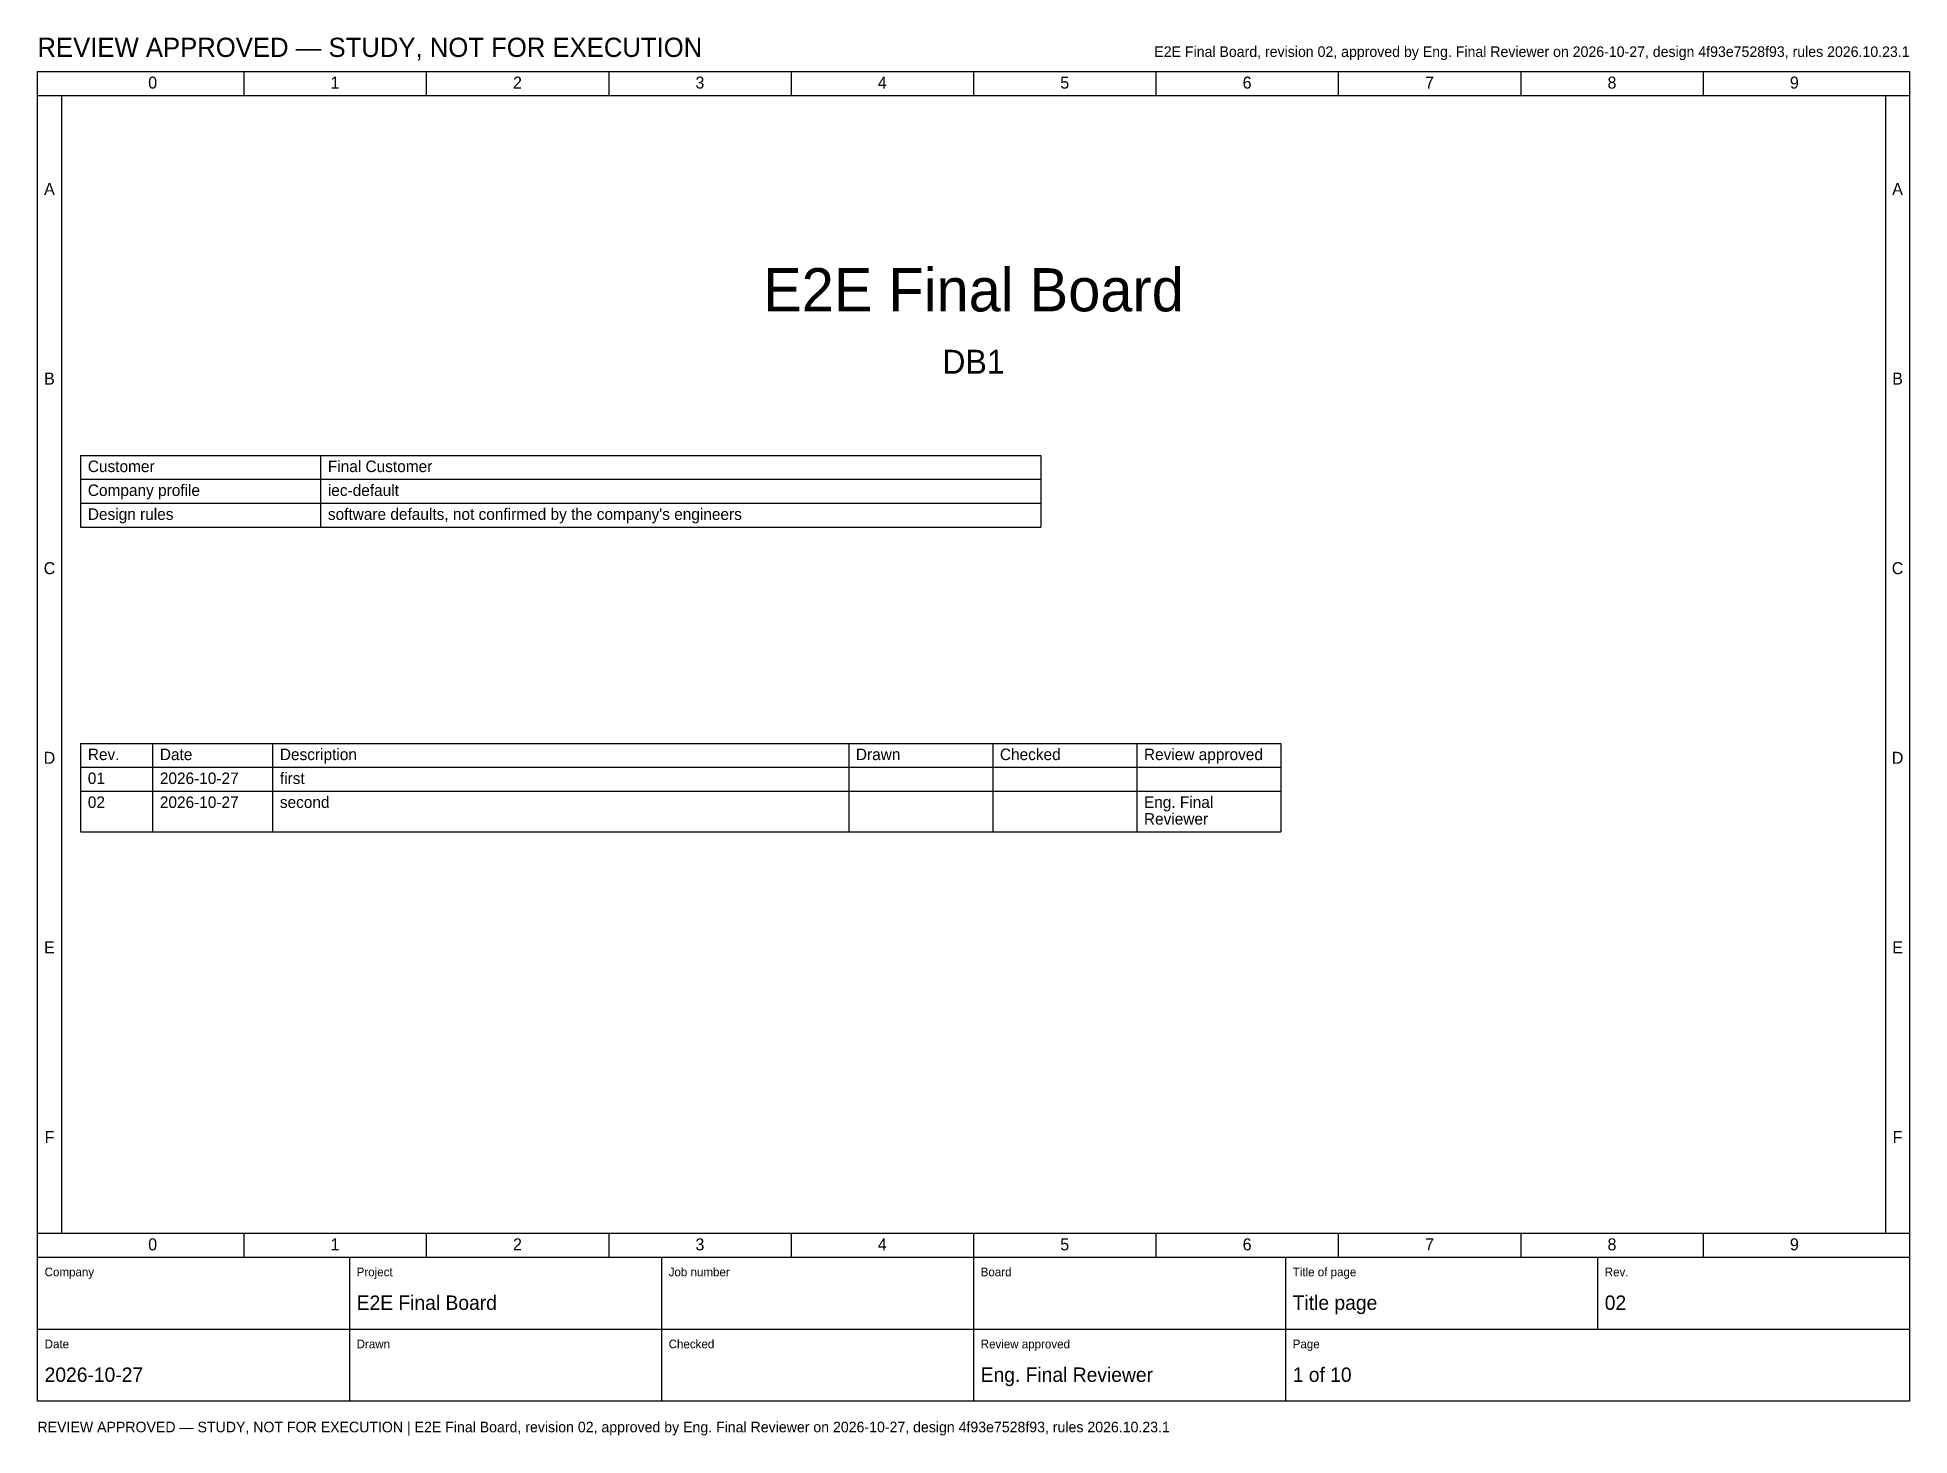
# Model space of a CAD drawing. Header units: millimetres. Extents: x 20 to 4370, y 3 to 294.
# Drawn here: x 20 to 410, y 2.8 to 294.1 of the extents above; entities that cross this region are included whole.
import ezdxf
from ezdxf.enums import TextEntityAlignment as Align

# ---------------------------------------------------------------- set-up
doc = ezdxf.new("R2010")
doc.units = ezdxf.units.MM
for name, color, linetype in [('FRAME', 7, 'CONTINUOUS'), ('SYMBOLS', 7, 'CONTINUOUS'), ('TEXT', 7, 'CONTINUOUS')]:
    doc.layers.add(name, color=color, linetype=linetype)

msp = doc.modelspace()

# ---------------------------------------------------------------- texts
at = {"layer": 'TEXT'}
for s, height, p in [('REVIEW APPROVED — STUDY, NOT FOR EXECUTION', 4, (20, 290)), ('Customer', 2.4, (30.5, 203.52)), ('Final Customer', 2.4, (80.5, 203.52)), ('Company profile', 2.4, (30.5, 198.54)), ('iec-default', 2.4, (80.5, 198.54)), ('Design rules', 2.4, (30.5, 193.56)), ("software defaults, not confirmed by the company's engineers", 2.4, (80.5, 193.56)), ('Rev.', 2.4, (30.5, 143.52)), ('Date', 2.4, (45.5, 143.52)), ('Description', 2.4, (70.5, 143.52)), ('Drawn', 2.4, (190.5, 143.52)), ('Checked', 2.4, (220.5, 143.52)), ('Review approved', 2.4, (250.5, 143.52)), ('01', 2.4, (30.5, 138.54)), ('2026-10-27', 2.4, (45.5, 138.54)), ('first', 2.4, (70.5, 138.54)), ('02', 2.4, (30.5, 133.56)), ('2026-10-27', 2.4, (45.5, 133.56)), ('second', 2.4, (70.5, 133.56)), ('Eng. Final', 2.4, (250.5, 133.56)), ('Reviewer', 2.4, (250.5, 130.08)), ('Company', 1.8, (21.5, 36)), ('Project', 1.8, (86.5, 36)), ('Job number', 1.8, (151.5, 36)), ('Board', 1.8, (216.5, 36)), ('Title of page', 1.8, (281.5, 36)), ('Rev.', 1.8, (346.5, 36)), ('E2E Final Board', 3, (86.5, 29)), ('Title page', 3, (281.5, 29)), ('02', 3, (346.5, 29)), ('Date', 1.8, (21.5, 21)), ('Drawn', 1.8, (86.5, 21)), ('Checked', 1.8, (151.5, 21)), ('Review approved', 1.8, (216.5, 21)), ('Page', 1.8, (281.5, 21)), ('2026-10-27', 3, (21.5, 14)), ('Eng. Final Reviewer', 3, (216.5, 14)), ('1 of 10', 3, (281.5, 14)), ('REVIEW APPROVED — STUDY, NOT FOR EXECUTION | E2E Final Board, revision 02, approved by Eng. Final Reviewer on 2026-10-27, design 4f93e7528f93, rules 2026.10.23.1', 2.2, (20, 3.5))]:
    msp.add_text(s, height=height, dxfattribs=at).set_placement(p)
msp.add_text('E2E Final Board, revision 02, approved by Eng. Final Reviewer on 2026-10-27, design 4f93e7528f93, rules 2026.10.23.1', height=2.2, dxfattribs=at).set_placement((410, 290), align=Align.RIGHT)
for s, height, p in [('0', 2.5, (44, 283.4)), ('1', 2.5, (82, 283.4)), ('2', 2.5, (120, 283.4)), ('3', 2.5, (158, 283.4)), ('4', 2.5, (196, 283.4)), ('5', 2.5, (234, 283.4)), ('6', 2.5, (272, 283.4)), ('7', 2.5, (310, 283.4)), ('8', 2.5, (348, 283.4)), ('9', 2.5, (386, 283.4)), ('A', 2.5, (22.5, 261.25)), ('A', 2.5, (407.5, 261.25)), ('E2E Final Board', 9, (215, 237)), ('DB1', 5, (215, 224)), ('B', 2.5, (22.5, 221.75)), ('B', 2.5, (407.5, 221.75)), ('C', 2.5, (22.5, 182.25)), ('C', 2.5, (407.5, 182.25)), ('D', 2.5, (22.5, 142.75)), ('D', 2.5, (407.5, 142.75)), ('E', 2.5, (22.5, 103.25)), ('E', 2.5, (407.5, 103.25)), ('F', 2.5, (22.5, 63.75)), ('F', 2.5, (407.5, 63.75)), ('0', 2.5, (44, 41.4)), ('1', 2.5, (82, 41.4)), ('2', 2.5, (120, 41.4)), ('3', 2.5, (158, 41.4)), ('4', 2.5, (196, 41.4)), ('5', 2.5, (234, 41.4)), ('6', 2.5, (272, 41.4)), ('7', 2.5, (310, 41.4)), ('8', 2.5, (348, 41.4)), ('9', 2.5, (386, 41.4))]:
    msp.add_text(s, height=height, dxfattribs=at).set_placement(p, align=Align.CENTER)

# ---------------------------------------------------------------- linework, layer by layer
at = {"layer": 'FRAME'}
msp.add_lwpolyline([(20, 287), (410, 287), (410, 10), (20, 10)], close=True, dxfattribs=at)
at = {"layer": 'SYMBOLS'}
for p, q in [((63, 287), (63, 282)), ((101, 287), (101, 282)), ((139, 287), (139, 282)), ((177, 287), (177, 282)), ((215, 287), (215, 282)), ((253, 287), (253, 282)), ((291, 287), (291, 282)), ((329, 287), (329, 282)), ((367, 287), (367, 282)), ((20, 282), (410, 282)), ((25, 282), (25, 45)), ((405, 282), (405, 45)), ((29, 207), (229, 207)), ((29, 207), (29, 192.06)), ((79, 207), (79, 192.06)), ((229, 207), (229, 192.06)), ((29, 202.02), (229, 202.02)), ((29, 197.04), (229, 197.04)), ((29, 192.06), (229, 192.06)), ((29, 147), (279, 147)), ((29, 147), (29, 128.58)), ((44, 147), (44, 128.58)), ((69, 147), (69, 128.58)), ((189, 147), (189, 128.58)), ((219, 147), (219, 128.58)), ((249, 147), (249, 128.58)), ((279, 147), (279, 128.58)), ((29, 142.02), (279, 142.02)), ((29, 137.04), (279, 137.04)), ((29, 128.58), (279, 128.58)), ((20, 45), (410, 45)), ((63, 45), (63, 40)), ((101, 45), (101, 40)), ((139, 45), (139, 40)), ((177, 45), (177, 40)), ((215, 45), (215, 40)), ((253, 45), (253, 40)), ((291, 45), (291, 40)), ((329, 45), (329, 40)), ((367, 45), (367, 40)), ((20, 40), (410, 40)), ((85, 40), (85, 25)), ((150, 40), (150, 25)), ((215, 40), (215, 25)), ((280, 40), (280, 25)), ((345, 40), (345, 25)), ((20, 25), (410, 25)), ((85, 25), (85, 10)), ((150, 25), (150, 10)), ((215, 25), (215, 10)), ((280, 25), (280, 10))]:
    msp.add_line(p, q, dxfattribs=at)

msp.set_redraw_order([(e.dxf.handle, doc.entitydb.next_handle()) for e in msp.query("TEXT MTEXT ATTDEF DIMENSION ARC_DIMENSION")])  # texts and dimensions are drawn at this point

doc.saveas('drawing.dxf')
